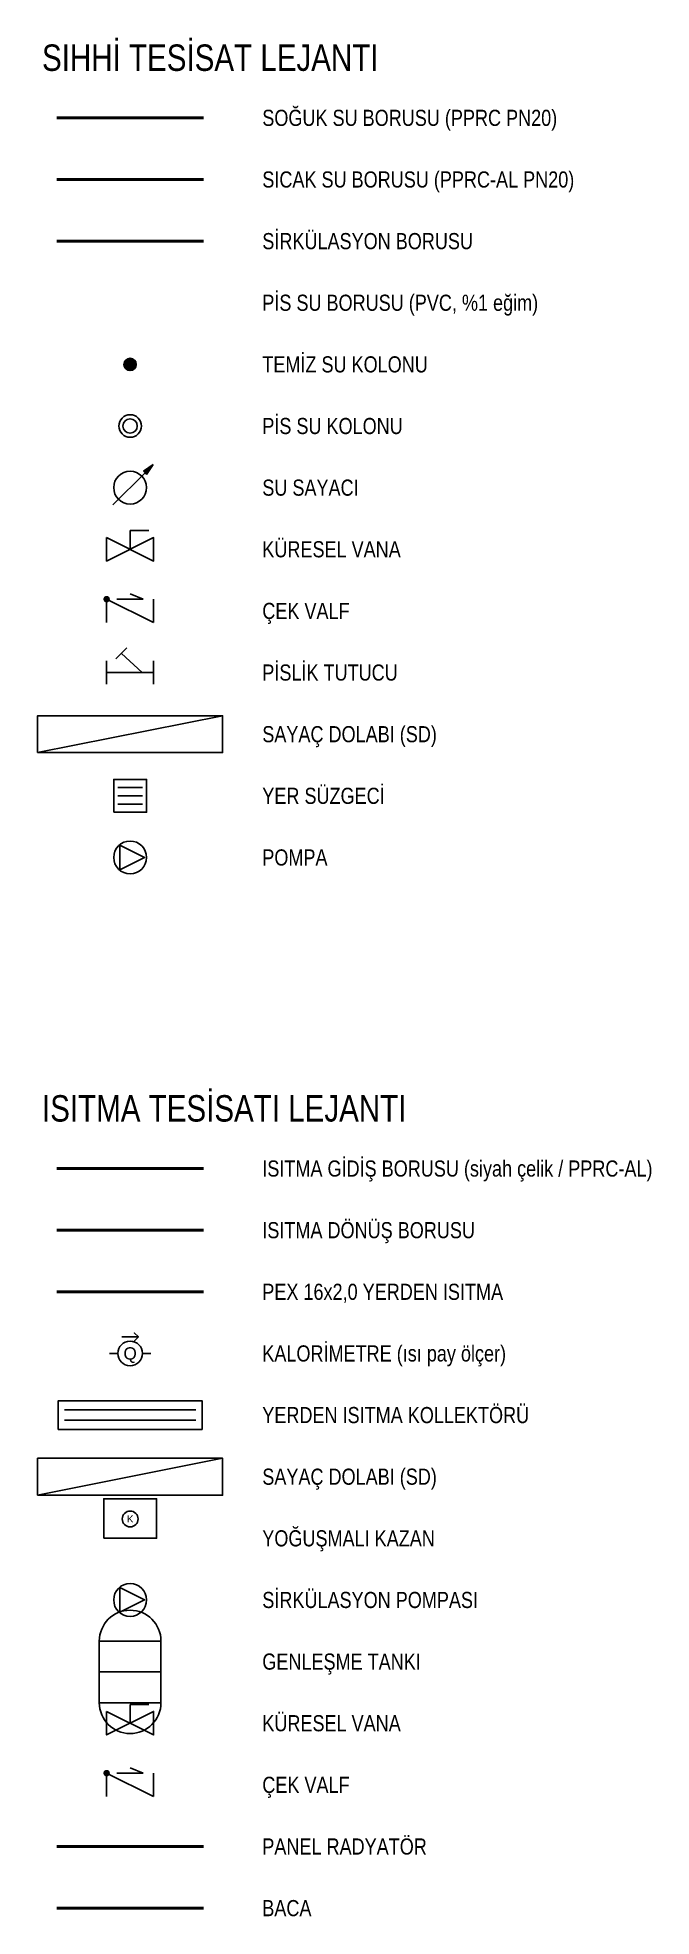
# Model space of a CAD drawing. Header units: centimetres. Extents: x 247996 to 314900, y -468471 to -440326.
# Drawn here: x 262997 to 263415, y -462376 to -461095 of the extents above; entities that cross this region are included whole.
import ezdxf
from ezdxf.enums import TextEntityAlignment as Align

# ---------------------------------------------------------------- set-up
doc = ezdxf.new("R2010")
doc.units = ezdxf.units.CM
for name, pattern in [('0', [500, 500]), ('BASMA HATTI', [0.375, 0.25, -0.125]), ('ISITMA DONUS HATTI', [1.66, 1.57, -0.02, -0.07])]:
    doc.linetypes.add(name, pattern=pattern)
for name, color, linetype in [('SCOTT-MTY-BACA', 8, 'Continuous'), ('SCOTT-MTY-PEX-BORU', 1, 'Continuous'), ('SCOTT-MTY-RADYATÖR', 2, 'Continuous'), ('SCOTT-MTY-SIRKULASYON-BORU', 31, 'Continuous'), ('SCOTT-MTY-TES-TABLO', 7, 'Continuous'), ('SCOTT-MTY-VANA', 1, 'Continuous')]:
    doc.layers.add(name, color=color, linetype=linetype)
for name, color, linetype, lineweight in [('SCOTT-MTY-ISITMA-DONUS-BORU', 30, 'ISITMA DONUS HATTI', 30), ('SCOTT-MTY-ISITMA-GIDIS-BORU', 10, 'Continuous', 30), ('SCOTT-MTY-SICAKSU-BORU', 1, 'BASMA HATTI', 30), ('SCOTT-MTY-SOGUKSU-BORU', 5, '0', 30)]:
    doc.layers.add(name, color=color, linetype=linetype, lineweight=lineweight)
doc.styles.add('CAP', font='wturkce.SHX', dxfattribs={"width": 0.65})
doc.styles.add('ROTAS', font='arial.ttf')

msp = doc.modelspace()

# ---------------------------------------------------------------- texts
at = {"layer": 'SCOTT-MTY-TES-TABLO', "style": 'ROTAS', "width": 0.8}
for s, p in [('SIHHİ TESİSAT LEJANTI', (263000, -461100)), ('ISITMA TESİSATI LEJANTI', (263000, -461816))]:
    msp.add_text(s, height=18, dxfattribs=at).set_placement(p, align=Align.TOP_LEFT)
for s, p in [('SOĞUK SU BORUSU (PPRC PN20)', (263150, -461150)), ('SICAK SU BORUSU (PPRC-AL PN20)', (263150, -461192)), ('SİRKÜLASYON BORUSU', (263150, -461234)), ('PİS SU BORUSU (PVC, %1 eğim)', (263150, -461276)), ('TEMİZ SU KOLONU', (263150, -461318)), ('PİS SU KOLONU', (263150, -461360)), ('SU SAYACI', (263150, -461402)), ('KÜRESEL VANA', (263150, -461444)), ('ÇEK VALF', (263150, -461486)), ('PİSLİK TUTUCU', (263150, -461528)), ('SAYAÇ DOLABI (SD)', (263150, -461570)), ('YER SÜZGECİ', (263150, -461612)), ('POMPA', (263150, -461654)), ('ISITMA GİDİŞ BORUSU (siyah çelik / PPRC-AL)', (263150, -461866)), ('ISITMA DÖNÜŞ BORUSU', (263150, -461908)), ('PEX 16x2,0 YERDEN ISITMA', (263150, -461950)), ('KALORİMETRE (ısı pay ölçer)', (263150, -461992)), ('YERDEN ISITMA KOLLEKTÖRÜ', (263150, -462034)), ('SAYAÇ DOLABI (SD)', (263150, -462076)), ('YOĞUŞMALI KAZAN', (263150, -462118)), ('SİRKÜLASYON POMPASI', (263150, -462160)), ('GENLEŞME TANKI', (263150, -462202)), ('KÜRESEL VANA', (263150, -462244)), ('ÇEK VALF', (263150, -462286)), ('PANEL RADYATÖR', (263150, -462328)), ('BACA', (263150, -462370))]:
    msp.add_text(s, height=11, dxfattribs=at).set_placement(p, align=Align.MIDDLE_LEFT)

# ---------------------------------------------------------------- blocks, each defined once
blk = doc.blocks.new('T-KOLON-T')
blk.add_hatch(color=7).paths.add_polyline_path([(3, 0), (2.77, 1.15), (2.12, 2.12), (1.15, 2.77), (0, 3), (-1.15, 2.77), (-2.12, 2.12), (-2.77, 1.15), (-3, 0), (-2.77, -1.15), (-2.12, -2.12), (-1.15, -2.77), (0, -3), (1.15, -2.77), (2.12, -2.12), (2.77, -1.15)])
blk.add_circle((0, 0), 3)
blk = doc.blocks.new('T-KOLON-P')
for radius in [5.5, 3.5]:
    blk.add_circle((0, 0), radius)
blk = doc.blocks.new('MTY-SU SAYACI')
at = {"layer": 'SCOTT-MTY-VANA'}
blk.add_hatch(color=256, dxfattribs=at).paths.add_polyline_path([(9.8, 9.8), (5.64, 7.03), (7.03, 5.64)])
for p, q in [((5.64, 7.03), (9.8, 9.8)), ((7.03, 5.64), (9.8, 9.8)), ((-7.33, -7.33), (6.34, 6.34)), ((7.03, 5.64), (5.64, 7.03))]:
    blk.add_line(p, q, dxfattribs=at)
blk.add_circle((0, 0), 7, dxfattribs=at)
blk.add_attdef('CAP', (-2.29, -1.15), '', height=2.5, rotation=45, dxfattribs=at)
blk = doc.blocks.new('MTY-KURESEL VANA')
at = {"layer": 'SCOTT-MTY-VANA'}
for p, q in [((0, 0), (0, 8)), ((0, 8), (8, 8))]:
    blk.add_line(p, q, dxfattribs=at)
blk.add_lwpolyline([(-10, 5), (-10, -5), (10, 5), (10, -5), (-10, 5)], dxfattribs=at)
blk.add_attdef('CAP', (-1.1, -2.75), '', height=2.5, dxfattribs=at)
blk = doc.blocks.new('MTY-CEKVALF VANA')
at = {"layer": 'SCOTT-MTY-VANA'}
h = blk.add_hatch(color=256, dxfattribs=at)
edge = h.paths.add_edge_path()
edge.add_arc((-10, 5), 1.41, 180, 540, ccw=False)
for p, q in [((-10, -5), (-10, 5)), ((-10, 5), (10, -5)), ((-5.6, 5), (5.6, 5)), ((5.6, 5), (0, 7.32)), ((10, -5), (10, 5))]:
    blk.add_line(p, q, dxfattribs=at)
at = {"layer": 'SCOTT-MTY-VANA', "style": 'CAP', "width": 0.65}
blk.add_attdef('CAP', (5.33, -2.66), '', height=5, rotation=153.43495, dxfattribs=at)
blk = doc.blocks.new('MTY-PISLIK TUTUCU')
at = {"layer": 'SCOTT-MTY-VANA', "color": 1, "ltscale": 75}
for p, q in [((-6.05, 5.77), (-1.41, 10.47)), ((5.13, 0), (-3.72, 8.12))]:
    blk.add_line(p, q, dxfattribs=at)
at = {"layer": 'SCOTT-MTY-VANA'}
for p, q in [((-10, -5), (-10, 5)), ((-10, 0), (10, 0)), ((10, -5), (10, 5))]:
    blk.add_line(p, q, dxfattribs=at)
blk.add_attdef('CAP', (-2.37, -1.23), '', height=2.5, dxfattribs=at)
blk = doc.blocks.new('T-DOLAP')
blk.add_line((-45, -9), (45, 9))
blk.add_lwpolyline([(-45, -9), (45, -9), (45, 9), (-45, 9)], close=True)
blk = doc.blocks.new('T-YER-SUZGECI')
for p, q in [((-6, 4), (6, 4)), ((-6, 0), (6, 0)), ((-6, -4), (6, -4))]:
    blk.add_line(p, q)
blk.add_lwpolyline([(-8, -8), (8, -8), (8, 8), (-8, 8)], close=True)
blk = doc.blocks.new('T-POMPA')
blk.add_lwpolyline([(-5, -6), (7, 0), (-5, 6)], close=True)
blk.add_circle((0, 0), 8)
blk = doc.blocks.new('T-KALORIMETRE')
for p, q in [((-10, 0), (-6, 0)), ((6, 0), (10, 0))]:
    blk.add_line(p, q)
blk.add_lwpolyline([(-4, 8), (4, 8), (2, 10), (4, 8), (2, 6)])
blk.add_circle((0, 0), 6)
at = {"style": 'ROTAS'}
blk.add_text('Q', height=6, dxfattribs=at).set_placement((0, 0), align=Align.MIDDLE_CENTER)
blk = doc.blocks.new('T-KOLLEKTOR')
for p, q in [((-32, 2.5), (32, 2.5)), ((-32, -2.5), (32, -2.5))]:
    blk.add_line(p, q)
blk.add_lwpolyline([(-35, -7), (35, -7), (35, 7), (-35, 7)], close=True)
blk = doc.blocks.new('T-KAZAN')
blk.add_lwpolyline([(-30, 0), (30, 0), (30, 45), (-30, 45)], close=True)
blk.add_circle((0, 22), 9)
at = {"style": 'ROTAS'}
blk.add_text('K', height=8, dxfattribs=at).set_placement((0, 22), align=Align.MIDDLE_CENTER)
blk = doc.blocks.new('T-GENLESME')
blk.add_line((-15, -5), (15, -5))
for points in [[(-15, 10), (15, 10)], [(-15, 10), (-15, -20), (15, -20), (15, 10)]]:
    blk.add_lwpolyline(points)
for centre, start, end in [((0, 10), 0, 180), ((0, -20), 180, 360)]:
    blk.add_arc(centre, 15, start, end)

# ---------------------------------------------------------------- linework, layer by layer
at = {"layer": 'SCOTT-MTY-BACA', "const_width": 2}
msp.add_lwpolyline([(263010, -462370), (263110, -462370)], dxfattribs=at)
at = {"layer": 'SCOTT-MTY-ISITMA-DONUS-BORU', "const_width": 2}
msp.add_lwpolyline([(263010, -461908), (263110, -461908)], dxfattribs=at)
at = {"layer": 'SCOTT-MTY-ISITMA-GIDIS-BORU', "const_width": 2}
msp.add_lwpolyline([(263010, -461866), (263110, -461866)], dxfattribs=at)
at = {"layer": 'SCOTT-MTY-PEX-BORU', "const_width": 2}
msp.add_lwpolyline([(263010, -461950), (263110, -461950)], dxfattribs=at)
at = {"layer": 'SCOTT-MTY-RADYATÖR', "const_width": 2}
msp.add_lwpolyline([(263010, -462328), (263110, -462328)], dxfattribs=at)
at = {"layer": 'SCOTT-MTY-SICAKSU-BORU', "const_width": 2}
msp.add_lwpolyline([(263010, -461192), (263110, -461192)], dxfattribs=at)
at = {"layer": 'SCOTT-MTY-SIRKULASYON-BORU', "const_width": 2}
msp.add_lwpolyline([(263010, -461234), (263110, -461234)], dxfattribs=at)
at = {"layer": 'SCOTT-MTY-SOGUKSU-BORU', "const_width": 2}
msp.add_lwpolyline([(263010, -461150), (263110, -461150)], dxfattribs=at)

# ---------------------------------------------------------------- block references
at = {"layer": 'SCOTT-MTY-TES-TABLO'}
for name, p, xscale, yscale in [('T-KOLON-T', (263060, -461318), 1.4, 1.4), ('T-KOLON-P', (263060, -461360), 1.4, 1.4), ('MTY-SU SAYACI', (263060, -461402), 1.6, 1.6), ('MTY-KURESEL VANA', (263060, -461444), 1.6, 1.6), ('MTY-CEKVALF VANA', (263060, -461486), 1.6, 1.6), ('MTY-PISLIK TUTUCU', (263060, -461528), 1.6, 1.6), ('T-DOLAP', (263060, -461570), 1.4, 1.4), ('T-YER-SUZGECI', (263060, -461612), 1.4, 1.4), ('T-POMPA', (263060, -461654), 1.4, 1.4), ('T-KALORIMETRE', (263060, -461992), 1.4, 1.4), ('T-KOLLEKTOR', (263060, -462034), 1.4, 1.4), ('T-DOLAP', (263060, -462076), 1.4, 1.4), ('T-KAZAN', (263060, -462118), 0.6, 0.6), ('T-POMPA', (263060, -462160), 1.4, 1.4), ('T-GENLESME', (263060, -462202), 1.4, 1.4), ('MTY-KURESEL VANA', (263060, -462244), 1.6, 1.6), ('MTY-CEKVALF VANA', (263060, -462286), 1.6, 1.6)]:
    msp.add_blockref(name, p, dxfattribs=dict(at, xscale=xscale, yscale=yscale))

msp.set_redraw_order([(e.dxf.handle, doc.entitydb.next_handle()) for e in msp.query("TEXT MTEXT ATTDEF DIMENSION ARC_DIMENSION")])  # texts and dimensions are drawn at this point

doc.saveas('drawing.dxf')
